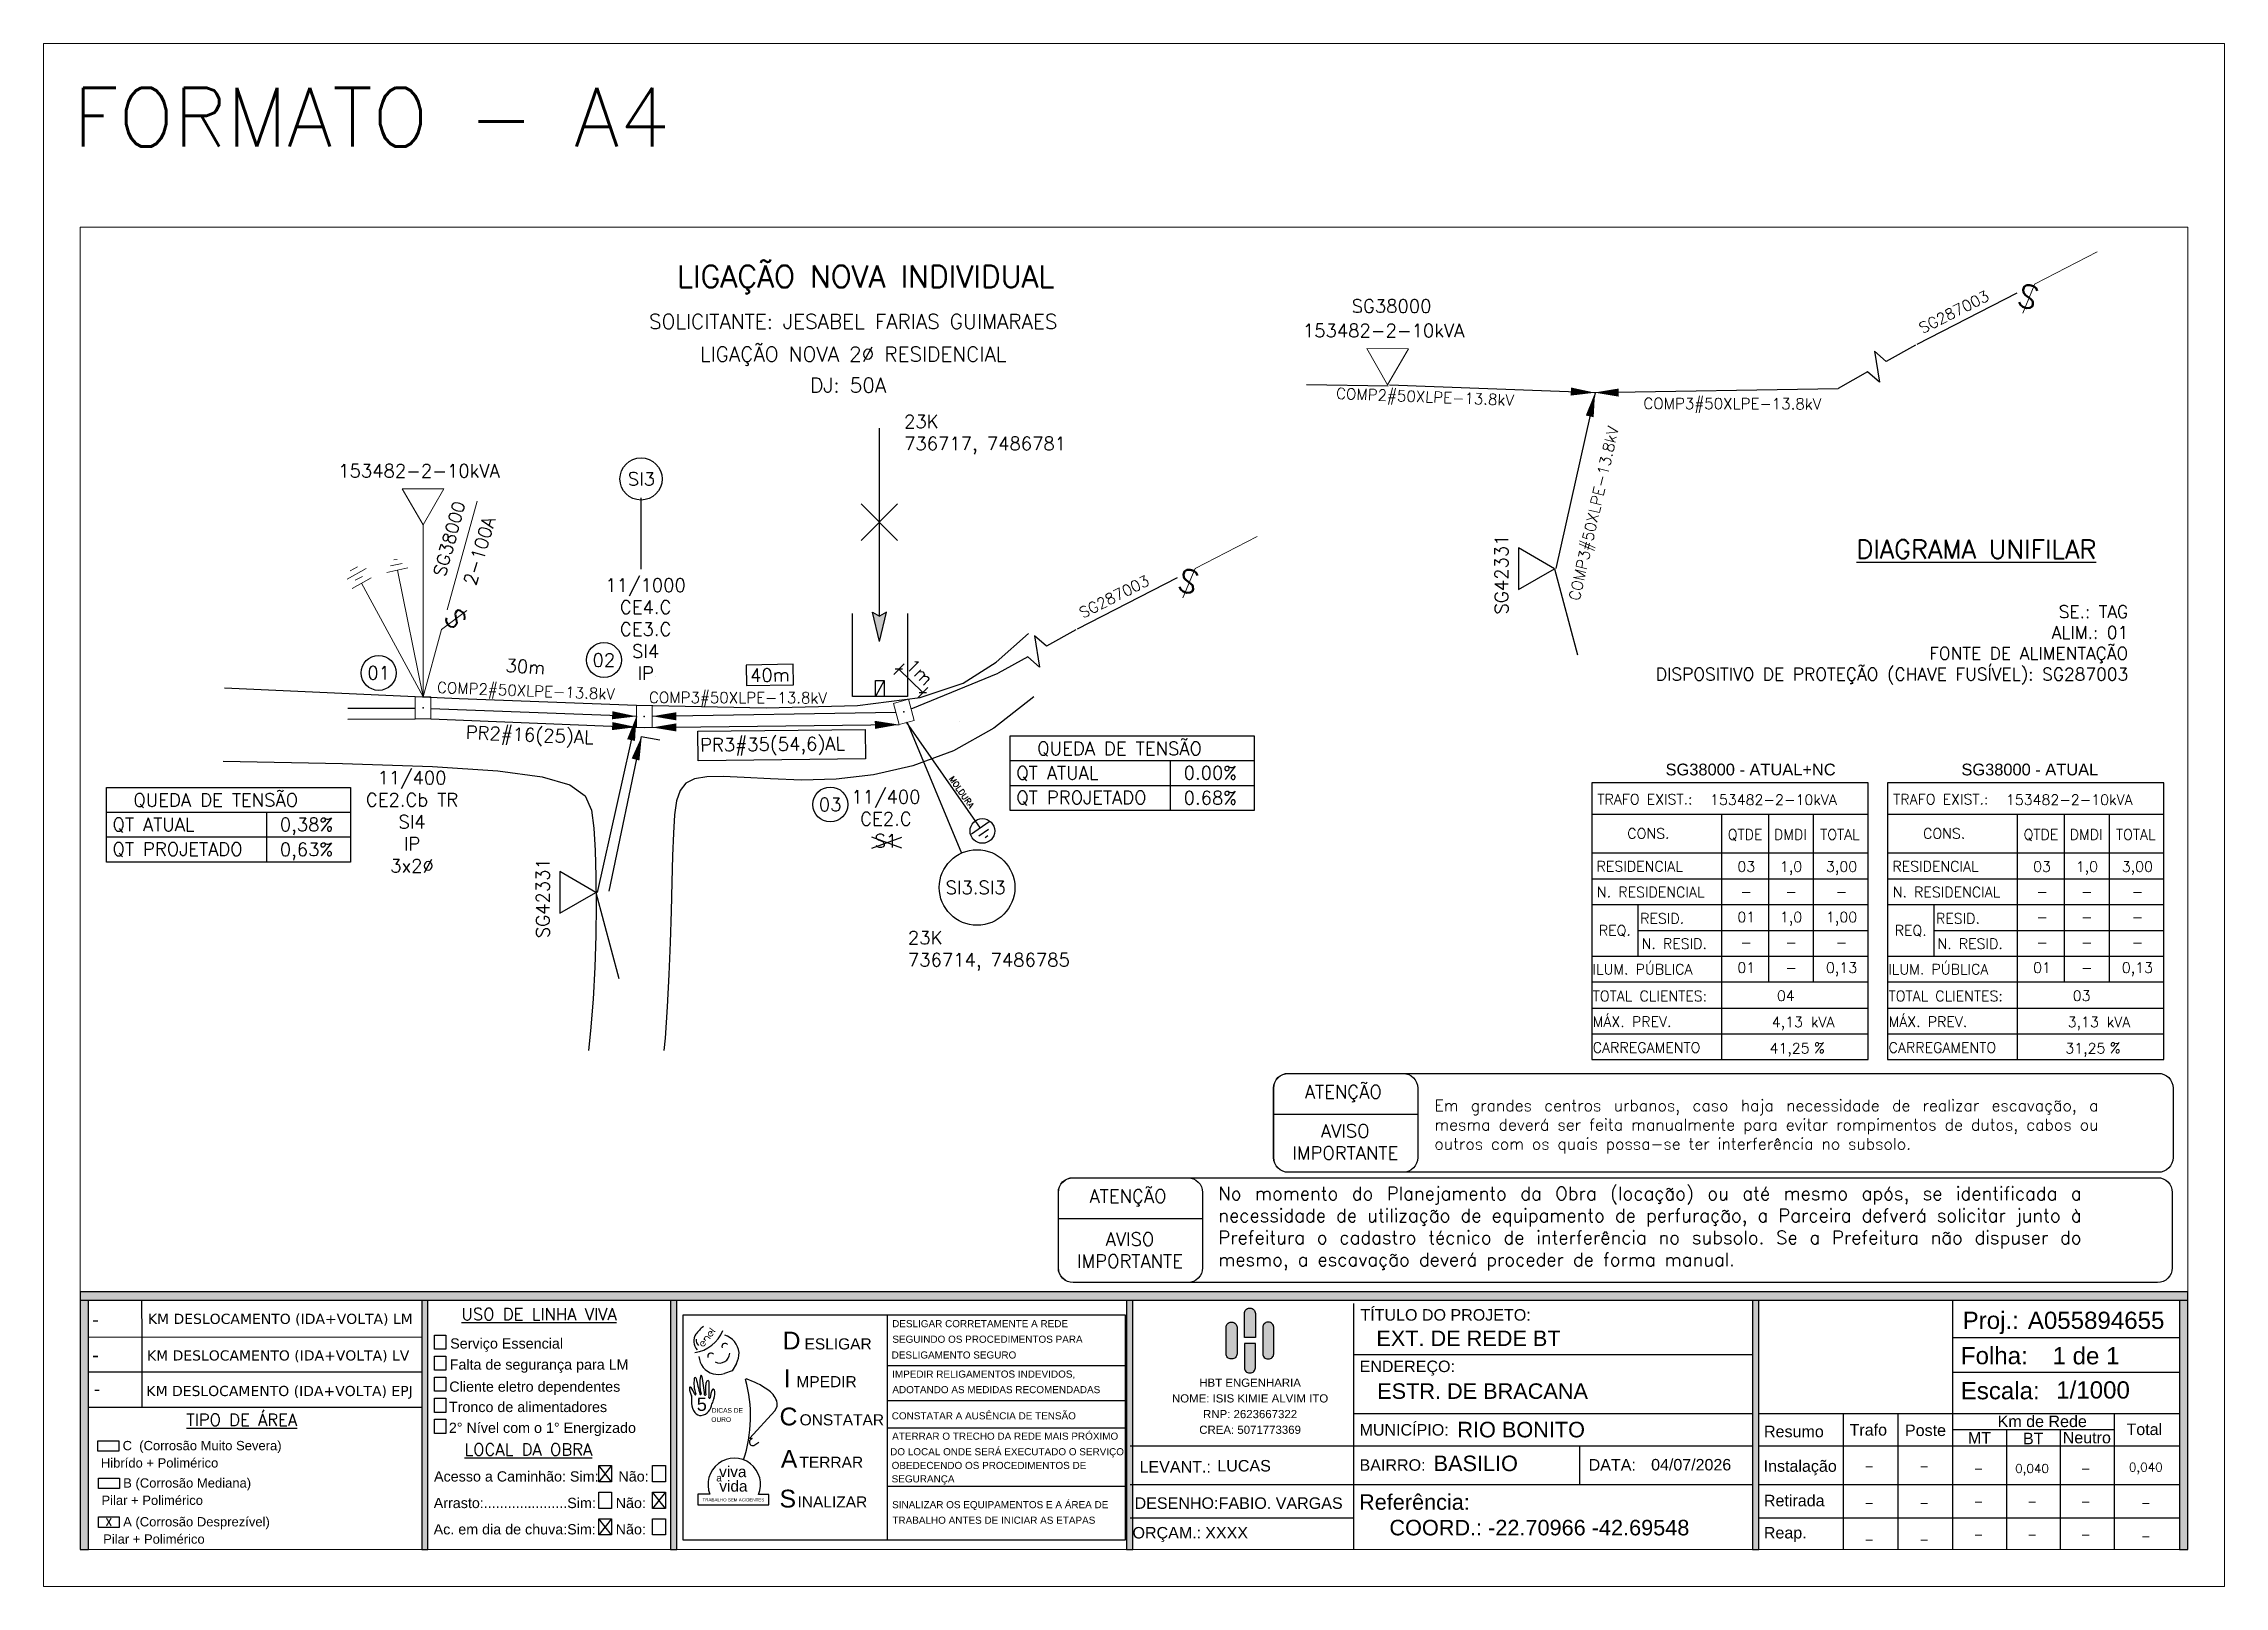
# Model space of a CAD drawing. Header units: millimetres. Extents: x 834033 to 836936, y 7531751 to 7534076.
# Drawn here: x 836638.6 to 836935.6, y 7533574.5 to 7533784.5 of the extents above; entities that cross this region are included whole.
import ezdxf
from ezdxf.enums import TextEntityAlignment as Align

# ---------------------------------------------------------------- set-up
doc = ezdxf.new("R2010")
doc.units = ezdxf.units.MM
for name, color, linetype in [('BT_PR3X150(70)AL', 2, 'Continuous'), ('CARIMBO', 90, 'Continuous'), ('DESENHO', 2, 'Continuous'), ('MARCAÇÕES', 1, 'Continuous'), ('MT_3x2CAA-13.8kV', 4, 'Continuous'), ('REDE-BT', 2, 'Continuous'), ('TXT80B', 7, 'Continuous'), ('ÁRVORE', 90, 'Continuous')]:
    doc.layers.add(name, color=color, linetype=linetype)
for name, color, linetype, lineweight in [('Nomeclatura_Existente', 2, 'Continuous', 13), ('POSTE', 3, 'Continuous', 13), ('REDE BT', 2, 'Continuous', 15), ('REDE MT', 4, 'Continuous', 25)]:
    doc.layers.add(name, color=color, linetype=linetype, lineweight=lineweight)
doc.styles.add('ARIAL', font='arial.ttf', dxfattribs={"height": 1.6})
doc.styles.add('CARIMBO', font='simplex.shx', dxfattribs={"height": 3})
doc.styles.add('Nome. Existente', font='romans.shx', dxfattribs={"height": 2})
doc.styles.add('Nome.Projetada', font='verdana.ttf', dxfattribs={"height": 2})
doc.styles.add('REGUA100', font='ROMANS', dxfattribs={"height": 2.5})
doc.styles.add('REGUA120', font='ROMANS.SHX', dxfattribs={"height": 3})
doc.styles.add('REGUA60', font='ROMANS.SHX', dxfattribs={"height": 1.8})
doc.styles.add('ROMANS', font='ROMANS.shx', dxfattribs={"height": 1.8})
doc.styles.get("Standard").update_dxf_attribs({"font": 'arial.ttf'})
doc.dimstyles.new('Copy of Standard', dxfattribs={"dimtxt": 1.5, "dimasz": 0.7, "dimexe": 1, "dimexo": 0.0625, "dimgap": 0.8, "dimtad": 1, "dimdec": 0, "dimzin": 0, "dimdsep": 46, "dimtxsty": 'REGUA60', "dimblk": 'OBLIQUE', "dimcen": 0.09, "dimclrt": 256, "dimadec": 0, "dimazin": 0, "dimtfac": 1, "dimtdec": 0, "dimtofl": 0, "dimtmove": 0, "dimatfit": 1, "dimldrblk": 'OBLIQUE', "dimfxl": 1, "dimfxlon": 1, "dimtolj": 1, "dimtzin": 0, "dimarcsym": 0})
doc.dimstyles.new('MEDIDA', dxfattribs={"dimtxt": 1.8, "dimasz": 2.5, "dimexe": 0.18, "dimexo": 0.0625, "dimgap": 0.5, "dimtad": 0, "dimdec": 0, "dimzin": 0, "dimdsep": 46, "dimtxsty": 'REGUA60', "dimcen": 0.09, "dimse1": 1, "dimse2": 1, "dimsd1": 1, "dimsd2": 1, "dimclrt": 2, "dimadec": 0, "dimazin": 0, "dimtfac": 1, "dimtdec": 0, "dimtofl": 0, "dimtmove": 0, "dimatfit": 3, "dimfxl": 1, "dimtolj": 1, "dimtzin": 0, "dimarcsym": 0})
doc.dimstyles.new('PROJETADO', dxfattribs={"dimtxt": 1.5, "dimasz": 2.5, "dimexe": 0.18, "dimexo": 0.0625, "dimgap": -0.5, "dimtad": 0, "dimdec": 0, "dimzin": 0, "dimdsep": 46, "dimtxsty": 'REGUA60', "dimcen": 0.09, "dimse1": 1, "dimse2": 1, "dimsd1": 1, "dimsd2": 1, "dimclrt": 2, "dimadec": 0, "dimazin": 0, "dimtfac": 1, "dimtdec": 0, "dimtofl": 0, "dimtmove": 0, "dimatfit": 3, "dimfxl": 1, "dimtolj": 1, "dimtzin": 0, "dimarcsym": 0})

msp = doc.modelspace()

# ---------------------------------------------------------------- texts
for s, height, style, p in [('FORMATO - A4', 8, 'ROMANS', (836642.591, 7533770.525, 0)), ('SG38000', 1.8, 'ROMANS', (836816.711, 7533747.913)), ('153482-2-10kVA', 1.8, 'ROMANS', (836810.065, 7533744.567, 0)), ('153482-2-10kVA', 1.8, 'ROMANS', (836678.691, 7533725.486, 0)), ('QUEDA DE TENSÃO', 1.8, 'ROMANS', (836773.878, 7533687.695)), ('QT ATUAL', 1.8, 'ROMANS', (836771.033, 7533684.362)), ('QUEDA DE TENSÃO', 1.8, 'ROMANS', (836650.783, 7533680.674)), ('QT PROJETADO', 1.8, 'ROMANS', (836771.033, 7533681.013)), ('QT ATUAL', 1.8, 'ROMANS', (836647.937, 7533677.341)), ('QT PROJETADO', 1.8, 'ROMANS', (836647.937, 7533673.992)), ('LEVANT.:', 1.5649, 'ARIAL', (836787.822, 7533590.021, 0)), ('LUCAS', 1.5649, 'ARIAL', (836798.415, 7533590.166, 0.001)), ('DESENHO:', 1.5649, 'ARIAL', (836787.149, 7533585.082, 0)), ('FABIO. VARGAS', 1.56492, 'ARIAL', (836798.597, 7533585.078, 0.001)), ('ORÇAM.:', 1.5649, 'ARIAL', (836786.863, 7533581.047, 0)), ('XXXX', 1.5649, 'ARIAL', (836796.767, 7533581.052, 0))]:
    msp.add_text(s, height=height, dxfattribs=dict(style=style)).set_placement(p)
at = {"style": 'REGUA60'}
for p in [(836899.084, 7533747.341), (836784.719, 7533708.587)]:
    msp.add_text('SG287003', height=1.5, rotation=26.82215, dxfattribs=at).set_placement(p, align=Align.CENTER)
for s, height, rotation, style, p in [('COMP2#50XLPE-13.8kV', 1.5, 357.78417, 'ROMANS', (836814.569, 7533736.18)), ('COMP3#50XLPE-13.8kV', 1.5, 359.84375, 'ROMANS', (836856.436, 7533734.804)), ('COMP3#50XLPE-13.8kV', 1.5, 77.2257, 'ROMANS', (836847.725, 7533708.602)), ('SG38000', 1.728, 74.50697, 'ROMANS', (836693.249, 7533711.866)), ('2-100A', 1.8, 73.45474, 'REGUA60', (836697.423, 7533710.641)), ('SG42331', 1.8, 90, 'ROMANS', (836838.008, 7533706.84, 0)), ('COMP2#50XLPE-13.8kV', 1.5, 357.78417, 'ROMANS', (836692.123, 7533696.164)), ('COMP3#50XLPE-13.8kV', 1.5, 359.84375, 'ROMANS', (836721.011, 7533694.788)), ('PR3#35(54,6)AL', 1.8, 0.6268, 'ROMANS', (836727.985, 7533688.159)), ('MOLDURA', 0.8, 305, 'ROMANS', (836761.832, 7533684.465)), ('SG42331', 1.8, 90, 'ROMANS', (836707.451, 7533662.775, 0))]:
    msp.add_text(s, height=height, rotation=rotation, dxfattribs=dict(style=style)).set_placement(p)
at = {"ltscale": 2, "style": 'Nome.Projetada'}
for s, height, p in [('-', 1.803, (836645.184, 7533609.965, 0)), ('KM DESLOCAMENTO (IDA+VOLTA) LM', 1.38486, (836652.768, 7533610.254, 0)), ('-', 1.803, (836645.184, 7533605.142, 0)), ('KM DESLOCAMENTO (IDA+VOLTA) LV', 1.38486, (836652.647, 7533605.273, 0)), ('-', 1.803, (836645.397, 7533600.548, 0)), ('KM DESLOCAMENTO (IDA+VOLTA) EPJ', 1.38486, (836652.565, 7533600.437, 0))]:
    msp.add_text(s, height=height, dxfattribs=at).set_placement(p)
for s, height, p in [('TÍTULO DO PROJETO:', 1.56492, (836817.903, 7533610.699, 0)), ('A055894655', 2.3474, (836908.801, 7533609.572, 0)), ('Serviço Essencial', 1.39434, (836693.939, 7533606.898, 0)), ('EXT. DE REDE BT', 2.11264, (836820.078, 7533607.243, 0)), ('Folha: ', 2.3474, (836899.678, 7533604.766, 0)), ('1 de 1', 2.3474, (836912.163, 7533604.75, 0)), ('Falta de segurança para LM', 1.39434, (836693.868, 7533604.031, 0)), ('ENDEREÇO:', 1.5649, (836817.787, 7533603.696, 0)), ('Cliente eletro dependentes', 1.39434, (836693.825, 7533601.021, 0)), ('ESTR. DE BRACANA', 2.11264, (836820.193, 7533600.052, 0)), ('Escala:', 2.3474, (836899.663, 7533599.994, 0)), ('1/1000', 2.3474, (836912.669, 7533600.096, 0)), ('Tronco de alimentadores', 1.39434, (836693.77, 7533598.255, 0)), ('2° Nível com o 1° Energizado', 1.39434, (836693.759, 7533595.415, 0)), ('MUNICÍPIO:', 1.5649, (836817.786, 7533595.059, 0)), ('RIO BONITO', 2.1126, (836831.107, 7533594.814, 0)), ('Resumo', 1.5649, (836872.871, 7533594.828, 0)), ('Trafo', 1.5649, (836884.522, 7533595.057, 0)), ('Poste', 1.5649, (836892.068, 7533594.996, 0)), ('MT', 1.5649, (836900.639, 7533593.974, 0)), ('Km de Rede', 1.5649, (836904.687, 7533596.211, 0)), ('BT', 1.5649, (836908.143, 7533593.878, 0)), ('Neutro', 1.5649, (836913.551, 7533593.999, 0)), ('Total', 1.5649, (836922.234, 7533595.127, 0)), ('C  (Corrosão Muito Severa)', 1.26759, (836649.329, 7533593.059, 0)), ('BASILIO', 2.1126, (836827.873, 7533590.217, 0)), ('Hibrído + Polimérico', 1.26759, (836646.368, 7533590.703, 0)), ('B (Corrosão Mediana)', 1.26759, (836649.408, 7533587.97, 0)), ('Acesso a Caminhão: Sim:     Não:', 1.39434, (836691.738, 7533588.8, 0)), ('BAIRRO:', 1.5649, (836817.784, 7533590.264, 0)), ('DATA:', 1.5649, (836848.988, 7533590.295, 0)), ('Instalação', 1.5649, (836872.814, 7533590.125, 0)), ('Pilar + Polimérico', 1.26759, (836646.448, 7533585.614, 0)), ('Arrasto:.....................Sim:     Não:', 1.39434, (836691.698, 7533585.185, 0)), ('Referência:', 2.11264, (836817.72, 7533584.95, 0)), ('Retirada', 1.5649, (836872.856, 7533585.429, 0)), ('A (Corrosão Desprezível)', 1.26759, (836649.401, 7533582.69, 0)), ('Pilar + Polimérico', 1.26759, (836646.678, 7533580.334, 0)), ('Ac. em dia de chuva:Sim:     Não:', 1.39434, (836691.688, 7533581.602, 0)), ('Reap.', 1.5649, (836872.848, 7533581.052, 0))]:
    msp.add_text(s, height=height).set_placement(p)
at = {"style": 'ARIAL'}
for s, p in [('HBT ENGENHARIA', (836802.878, 7533602.255, 0)), ('NOME: ISIS KIMIE ALVIM ITO', (836802.878, 7533600.119, 0)), ('RNP: 2623667322', (836802.878, 7533597.983, 0)), ('CREA: 5071773369', (836802.878, 7533595.847, 0))]:
    msp.add_text(s, height=1.11435, dxfattribs=at).set_placement(p, align=Align.MIDDLE_CENTER)
at = {"linetype": 'Continuous'}
msp.add_text('5', height=1.787, dxfattribs=at).set_placement((836727.513, 7533598.422, 0))
at = {"style": 'REGUA100'}
for s, height, p in [('-', 1.192, (836887.198, 7533590.293, 0)), ('-', 1.192, (836894.698, 7533590.293, 0)), ('-', 1.192, (836902.076, 7533589.971)), ('0,040', 1.1923, (836909.376, 7533589.971)), ('-', 1.192, (836916.676, 7533589.971)), ('0,040', 1.1923, (836924.868, 7533590.159)), ('-', 1.192, (836887.198, 7533585.293, 0)), ('-', 1.192, (836894.698, 7533585.293, 0)), ('-', 1.192, (836902.076, 7533585.471)), ('-', 1.192, (836909.376, 7533585.471)), ('-', 1.192, (836916.676, 7533585.471)), ('-', 1.192, (836924.868, 7533585.298)), ('-', 1.192, (836887.198, 7533580.293, 0)), ('-', 1.192, (836894.698, 7533580.293, 0)), ('-', 1.192, (836902.076, 7533580.971)), ('-', 1.192, (836909.376, 7533580.971)), ('-', 1.192, (836916.676, 7533580.971)), ('-', 1.192, (836924.868, 7533580.769))]:
    msp.add_text(s, height=height, dxfattribs=at).set_placement(p, align=Align.CENTER)
at = {"char_height": 1.8, "attachment_point": 1, "style": 'ROMANS'}
for s, width, insert in [('23K \\P736717, 7486781', 31.12792, (836755.751, 7533733.997)), ('SI3', 5.47037, (836718.131, 7533726.172)), ('\\pxqc;11/1000\\PCE4.C\\PCE3.C\\PSI4\\PIP', 11.93229, (836714.591, 7533711.726)), ('\\pxqc;11/400\\PCE2.Cb TR\\PSI4\\PIP\\P3x2%%C', 15.77641, (836680.852, 7533685.509)), ('\\pxqc;11/400\\PCE2.C\\PS1', 4.94675, (836750.809, 7533682.909)), ('SI3.SI3', 5.53706, (836761.411, 7533670.562)), ('23K \\P736714, 7486785', 31.12792, (836756.271, 7533663.727)), ('\\pxqc;AVISO IMPORTANTE', 10, (836810.838, 7533637.422)), ('\\pxqd;No momento do Planejamento da Obra (locação) ou até mesmo após, se identificada a necessidade de utilização de equipamento de perfuração, a Parceira defverá solicitar junto à Prefeitura o cadastro técnico de interferência no subsolo. Se a Prefeitura não dispuser do mesmo, a escavação deverá proceder de forma manual.', 127.37081, (836798.555, 7533628.911)), ('\\pxqc;AVISO IMPORTANTE', 10, (836781.518, 7533622.692))]:
    msp.add_mtext_dynamic_manual_height_columns(s, width=width, gutter_width=9, heights=[0], dxfattribs=dict(at, insert=insert))
at = {"insert": (836696.093, 7533691.701), "char_height": 1.8, "attachment_point": 1, "rotation": 357.67975, "style": 'ROMANS'}
msp.add_mtext_dynamic_manual_height_columns('PR2#16(25)AL', width=6.61998, gutter_width=9, heights=[0], dxfattribs=at)
at = {"style": 'ROMANS'}
for s, insert, char_height, width, attachment_point in [('0.00%', (836797.46, 7533686.162), 1.8, 9.25714, 2), ('0.68%', (836797.46, 7533682.774), 1.8, 9.25714, 2), ('0,38%', (836674.365, 7533679.141), 1.8, 9.25714, 2), ('0,63%', (836674.365, 7533675.753), 1.8, 9.25714, 2), ('\\pxqd;Em grandes centros urbanos, caso haja necessidade de realizar escavação, a mesma deverá ser feita manualmente para evitar rompimentos de dutos, cabos ou outros com os quais possa-se ter interferência no subsolo.', (836827.977, 7533640.765), 1.56492, 97.98412, 1)]:
    msp.add_mtext(s, dxfattribs=dict(at, insert=insert, char_height=char_height, width=width, attachment_point=attachment_point))
at = {"char_height": 1.8, "attachment_point": 1, "style": 'ROMANS'}
for insert in [(836810.331, 7533642.745), (836781.01, 7533628.54)]:
    msp.add_mtext('ATENÇÃO', dxfattribs=dict(at, insert=insert))
at = {"insert": (836899.923, 7533611.919, 0), "char_height": 2.3474, "width": 11.03397, "attachment_point": 1}
msp.add_mtext('Proj.:', dxfattribs=at)
at = {"insert": (836821.855, 7533583.585), "char_height": 2.11264, "attachment_point": 1}
msp.add_mtext_dynamic_manual_height_columns('COORD.: -22.70966 -42.69548', width=52.9942, gutter_width=9, heights=[0], dxfattribs=at)
at = {"lineweight": 40, "style": 'ROMANS'}
msp.add_attdef('X', text='', height=1.027, dxfattribs=at).set_placement((836647.451, 7533582.779, 0), align=Align.CENTER)
at = {"layer": 'CARIMBO', "linetype": 'ByBlock'}
for s, p in [('SG38000 - ATUAL+NC', (836859.463, 7533684.923)), ('SG38000 - ATUAL', (836899.752, 7533684.923))]:
    msp.add_text(s, height=1.6, dxfattribs=at).set_placement(p)
at = {"layer": 'CARIMBO', "linetype": 'Continuous', "style": 'ROMANS'}
for s, p in [('%%UUSO DE LINHA VIVA', (836695.49, 7533610.773, 0)), ('%%UTIPO DE ÁREA', (836658.015, 7533596.382, 0)), ('%%ULOCAL DA OBRA', (836695.88, 7533592.336, 0))]:
    msp.add_text(s, height=1.63714, dxfattribs=at).set_placement(p)
at = {"layer": 'CARIMBO', "style": 'ARIAL'}
for s, height, p in [('DESLIGAR CORRETAMENTE A REDE', 0.9677, (836754.129, 7533609.805, 0)), ('ESLIGAR', 1.512, (836742.193, 7533606.778, 0)), ('SEGUINDO OS PROCEDIMENTOS PARA', 0.9677, (836754.16, 7533607.686, 0)), ('DESLIGAMENTO SEGURO', 0.9677, (836754.064, 7533605.542, 0)), ('MPEDIR', 1.512, (836741.091, 7533601.642, 0)), ('ADOTANDO AS MEDIDAS RECOMENDADAS', 0.9677, (836754.16, 7533600.825, 0)), ('IMPEDIR RELIGAMENTOS INDEVIDOS,', 0.9677, (836754.129, 7533602.944, 0)), ('CONSTATAR A AUSÊNCIA DE TENSÃO', 0.9677, (836754.073, 7533597.261, 0)), ('ONSTATAR', 1.512, (836741.532, 7533596.444, 0)), ('ATERRAR O TRECHO DA REDE MAIS PRÓXIMO', 0.9677, (836754.129, 7533594.489, 0)), ('TERRAR', 1.512, (836741.499, 7533590.674, 0)), (' DO LOCAL ONDE SERÁ EXECUTADO O SERVIÇO', 0.9677, (836753.48, 7533592.374, 0)), ('SEGURANÇA', 0.9677, (836754.064, 7533588.68, 0)), ('OBEDECENDO OS PROCEDIMENTOS DE ', 0.9677, (836754.064, 7533590.51, 0)), ('INALIZAR', 1.512, (836741.239, 7533585.266, 0)), ('SINALIZAR OS EQUIPAMENTOS E A ÁREA DE', 0.9677, (836754.129, 7533585.168, 0)), ('TRABALHO ANTES DE INICIAR AS ETAPAS', 0.9677, (836754.16, 7533583.049, 0))]:
    msp.add_text(s, height=height, dxfattribs=at).set_placement(p)
at = {"layer": 'DESENHO', "color": 3, "style": 'REGUA120'}
for s, height, p in [('LIGAÇÃO NOVA INDIVIDUAL', 3, (836750.533, 7533751.349, 0)), ('%%UDIAGRAMA UNIFILAR', 2.55, (836901.787, 7533714.441))]:
    msp.add_text(s, height=height, dxfattribs=at).set_placement(p, align=Align.CENTER)
at = {"layer": 'MARCAÇÕES', "linetype": 'Continuous'}
for s, height, p in [('DICAS DE', 0.6435, (836729.561, 7533598.156, 0)), ('OURO', 0.6437, (836729.499, 7533596.911, 0)), ('a', 0.985, (836730.181, 7533588.811, 0)), ('viva', 1.498, (836730.568, 7533589.399, 0)), ('TRABALHO SEM ACIDENTES', 0.43572, (836728.301, 7533586.093, 0)), ('vida', 1.498, (836730.592, 7533587.429, 0))]:
    msp.add_text(s, height=height, dxfattribs=at).set_placement(p)
at = {"layer": 'Nomeclatura_Existente', "lineweight": -3, "style": 'Nome. Existente'}
for s, p in [('SOLICITANTE: JESABEL FARIAS GUIMARAES', (836748.821, 7533746.706, 0)), ('LIGAÇÃO NOVA 2%%C RESIDENCIAL', (836748.821, 7533742.236, 0))]:
    msp.add_text(s, height=2, dxfattribs=at).set_placement(p, align=Align.MIDDLE)
at = {"layer": 'Nomeclatura_Existente', "color": 2, "lineweight": -3, "style": 'Nome. Existente'}
msp.add_text('DJ: 50A ', height=2, dxfattribs=at).set_placement((836748.821, 7533738.024, 0), align=Align.MIDDLE)
at = {"layer": 'REDE BT', "style": 'REGUA60'}
msp.add_text('S', height=2.569, rotation=303.28806, dxfattribs=at).set_placement((836693.603, 7533705.541), align=Align.CENTER)
at = {"layer": 'REDE BT', "style": 'ROMANS'}
for s, height, p in [('TRAFO EXIST.:', 1.41312, (836850.176, 7533680.965)), ('153482-2-10kVA', 1.41312, (836865.524, 7533680.901)), ('TRAFO EXIST.:', 1.41312, (836890.465, 7533680.965)), ('153482-2-10kVA', 1.41312, (836905.814, 7533680.901)), ('CONS.', 1.4131, (836854.243, 7533676.315)), ('QTDE', 1.4131, (836867.93, 7533676.169)), ('DMDI', 1.4131, (836874.215, 7533676.169)), ('TOTAL', 1.4131, (836880.515, 7533676.169)), ('CONS.', 1.4131, (836894.532, 7533676.315)), ('QTDE', 1.4131, (836908.219, 7533676.169)), ('DMDI', 1.4131, (836914.505, 7533676.169)), ('TOTAL', 1.4131, (836920.805, 7533676.169)), ('RESIDENCIAL', 1.41312, (836850.063, 7533671.84)), ('RESIDENCIAL', 1.41312, (836890.353, 7533671.84)), ('N. RESIDENCIAL', 1.41312, (836850.109, 7533668.328)), ('N. RESIDENCIAL', 1.41312, (836890.399, 7533668.328)), ('REQ.', 1.4131, (836850.379, 7533663.111)), ('RESID.', 1.4131, (836855.997, 7533664.742)), ('REQ.', 1.4131, (836890.668, 7533663.111)), ('RESID.', 1.4131, (836896.286, 7533664.742)), ('N. RESID.', 1.4131, (836856.202, 7533661.305)), ('N. RESID.', 1.4131, (836896.492, 7533661.305)), ('ILUM. PÚBLICA', 1.41312, (836849.509, 7533657.831)), ('ILUM. PÚBLICA', 1.41312, (836889.799, 7533657.831)), ('TOTAL CLIENTES:', 1.41312, (836849.547, 7533654.188)), ('04', 1.4131, (836874.629, 7533654.221)), ('TOTAL CLIENTES:', 1.41312, (836889.837, 7533654.188)), ('03', 1.4131, (836914.919, 7533654.221)), ('MÁX. PREV.', 1.4131, (836849.547, 7533650.676)), ('kVA', 1.4131, (836879.257, 7533650.639)), ('MÁX. PREV.', 1.4131, (836889.837, 7533650.676)), ('kVA', 1.4131, (836919.547, 7533650.639)), ('CARREGAMENTO', 1.41312, (836849.547, 7533647.165)), ('%', 1.413, (836879.688, 7533647.127)), ('CARREGAMENTO', 1.41312, (836889.837, 7533647.165)), ('%', 1.413, (836919.978, 7533647.127))]:
    msp.add_text(s, height=height, dxfattribs=at).set_placement(p)
for s, height, p in [('03', 1.4131, (836870.454, 7533671.804)), ('1,0', 1.4131, (836876.556, 7533671.804)), ('3,00', 1.4131, (836883.431, 7533671.804)), ('03', 1.4131, (836910.743, 7533671.804)), ('1,0', 1.4131, (836916.846, 7533671.804)), ('3,00', 1.4131, (836923.721, 7533671.804)), ('-', 1.413, (836870.454, 7533668.364)), ('-', 1.413, (836876.556, 7533668.364)), ('-', 1.413, (836883.431, 7533668.364)), ('-', 1.413, (836910.743, 7533668.364)), ('-', 1.413, (836916.846, 7533668.364)), ('-', 1.413, (836923.721, 7533668.364)), ('01', 1.4131, (836870.454, 7533664.924)), ('1,0', 1.4131, (836876.556, 7533664.924)), ('1,00', 1.4131, (836883.431, 7533664.924)), ('-', 1.413, (836910.743, 7533664.924)), ('-', 1.413, (836916.846, 7533664.924)), ('-', 1.413, (836923.721, 7533664.924)), ('-', 1.413, (836870.454, 7533661.484)), ('-', 1.413, (836876.556, 7533661.484)), ('-', 1.413, (836883.431, 7533661.484)), ('-', 1.413, (836910.743, 7533661.484)), ('-', 1.413, (836916.846, 7533661.484)), ('-', 1.413, (836923.721, 7533661.484)), ('01', 1.4131, (836870.454, 7533658.044)), ('-', 1.413, (836876.556, 7533658.044)), ('0,13', 1.4131, (836883.431, 7533658.044)), ('01', 1.4131, (836910.743, 7533658.044)), ('-', 1.413, (836916.846, 7533658.044)), ('0,13', 1.4131, (836923.721, 7533658.044))]:
    msp.add_text(s, height=height, dxfattribs=at).set_placement(p, align=Align.CENTER)
for s, p in [('4,13', (836878.175, 7533650.651, 0)), ('3,13', (836918.465, 7533650.651, 0)), ('41,25', (836879.078, 7533647.075, 0)), ('31,25', (836919.367, 7533647.075, 0))]:
    msp.add_text(s, height=1.4131, dxfattribs=at).set_placement(p, align=Align.RIGHT)
at = {"layer": 'REDE MT', "style": 'ARIAL'}
for s, p in [('D', (836739.213, 7533606.778, 0)), ('I', (836739.37, 7533601.642, 0)), ('C', (836738.793, 7533596.444, 0)), ('A', (836738.968, 7533590.674, 0)), ('S', (836738.793, 7533585.266, 0))]:
    msp.add_text(s, height=2.419, dxfattribs=at).set_placement(p)
at = {"layer": 'TXT80B', "color": 7, "insert": (836870.23, 7533702.67), "char_height": 1.7, "width": 104.48137, "attachment_point": 5, "style": 'ROMANS'}
msp.add_mtext('\\pxqr,tc15;SE.: TAG\\PALIM.: 01\\PFONTE DE ALIMENTAÇÃO\\PDISPOSITIVO DE PROTEÇÃO (CHAVE FUSÍVEL): SG287003', dxfattribs=at)

# ---------------------------------------------------------------- blocks, each defined once
blk = doc.blocks.new('data')
blk.add_attdef('DATA', text='', height=1.56).set_placement((0, 0), align=Align.MIDDLE_CENTER)
blk = doc.blocks.new('*U723')
blk.add_point((0, 0))
at = {"layer": 'POSTE'}
blk.add_lwpolyline([(-1.07, 1.5), (1.07, 1.5), (1.07, -1.5), (-1.07, -1.5)], close=True, dxfattribs=at)
at = {"style": 'ROMANS'}
for tag, flags, p in [('COORD', 13, (-12.58, 2.43)), ('MONO', 5, (10.81, 2.67)), ('POSTE', 5, (-12.58, -0.48)), ('BIF', 5, (10.81, -0.24)), ('MT1', 5, (-12.58, -3.4)), ('TRIF', 5, (10.81, -3.16)), ('MT2', 5, (-12.58, -6.31)), ('MT3', 5, (-12.58, -9.23)), ('BT1', 5, (-12.58, -12.14)), ('BT2', 5, (-12.58, -15.05))]:
    blk.add_attdef(tag, text='', height=1.8, dxfattribs=dict(at, flags=flags)).set_placement(p, align=Align.MIDDLE_CENTER)
blk = doc.blocks.new('*D682')
at = {"layer": 'Defpoints', "color": 0, "transparency": 16777216}
for p in [(836690.68, 7533700.63), (836690.4, 7533696.43), (836720.37, 7533694.45)]:
    blk.add_point(p, dxfattribs=at)
at = {"color": 2, "transparency": 16777216, "insert": (836704.19, 7533699.74), "char_height": 1.8, "attachment_point": 5, "rotation": 356.2259, "style": 'REGUA60'}
blk.add_mtext('\\A1;30m', dxfattribs=at)
blk = doc.blocks.new('*U721')
blk.add_point((0, 0))
at = {"layer": 'POSTE'}
blk.add_lwpolyline([(-1.07, 1.5), (1.07, 1.5), (1.07, -1.5), (-1.07, -1.5)], close=True, dxfattribs=at)
at = {"style": 'ROMANS'}
for tag, flags, p in [('COORD', 13, (-12.58, 2.43)), ('MONO', 5, (10.81, 2.67)), ('POSTE', 5, (-12.58, -0.48)), ('BIF', 5, (10.81, -0.24)), ('MT1', 5, (-12.58, -3.4)), ('TRIF', 5, (10.81, -3.16)), ('MT2', 5, (-12.58, -6.31)), ('MT3', 5, (-12.58, -9.23)), ('BT1', 5, (-12.58, -12.14)), ('BT2', 5, (-12.58, -15.05))]:
    blk.add_attdef(tag, text='', height=1.8, dxfattribs=dict(at, flags=flags)).set_placement(p, align=Align.MIDDLE_CENTER)
blk = doc.blocks.new('*U722')
blk.add_point((0, 0))
at = {"layer": 'POSTE'}
blk.add_lwpolyline([(-1.42, 1.17), (0.64, 1.73), (1.42, -1.17), (-0.64, -1.73)], close=True, dxfattribs=at)
at = {"style": 'ROMANS'}
for tag, flags, p in [('COORD', 13, (-12.58, 2.43)), ('MONO', 5, (10.81, 2.67)), ('POSTE', 5, (-12.58, -0.48)), ('BIF', 5, (10.81, -0.24)), ('MT1', 5, (-12.58, -3.4)), ('TRIF', 5, (10.81, -3.16)), ('MT2', 5, (-12.58, -6.31)), ('MT3', 5, (-12.58, -9.23)), ('BT1', 5, (-12.58, -12.14)), ('BT2', 5, (-12.58, -15.05))]:
    blk.add_attdef(tag, text='', height=1.8, dxfattribs=dict(at, flags=flags)).set_placement(p, align=Align.MIDDLE_CENTER)
blk = doc.blocks.new('bloco35')
for p, q in [((3653.42, 1778.71), (3653.42, 1790.01)), ((3660.88, 1790.01), (3660.88, 1778.71)), ((3660.88, 1778.71), (3653.42, 1778.71))]:
    blk.add_line(p, q)
blk = doc.blocks.new('SETA SOLICITANTE')
h = blk.add_hatch(color=6)
h.paths.add_polyline_path([(-0.96, 3.99), (0, 0), (-0.01, 3.44)])
h.paths.add_polyline_path([(0.94, 3.99), (-0.01, 3.44), (0, 0)])
blk.add_hatch(color=6).paths.add_polyline_path([(0, 0), (0.94, 3.99), (-0.01, 3.44)])
at = {"color": 6, "flags": 128}
for points in [[(-0.01, 3.44), (-0.01, 29.04)], [(-2.49, 18.72), (2.47, 13.76)], [(-2.49, 13.76), (2.47, 18.72)], [(0, 0), (-0.96, 3.99), (-0.01, 3.44)], [(0, 0), (0.94, 3.99), (-0.01, 3.44)]]:
    blk.add_lwpolyline(points, dxfattribs=at)
blk = doc.blocks.new('BLOCO31')
blk.add_line((3611.56, 1826.27), (3613.78, 1825.09))
blk.add_lwpolyline([(3611.56, 1826.27), (3613.78, 1826.27), (3613.78, 1825.09), (3611.56, 1825.09)], close=True)
blk = doc.blocks.new('*U683')
at = {"color": 0, "linetype": 'ByBlock', "lineweight": -3}
blk.add_blockref('SETA SOLICITANTE', (-0.07, 7.51), dxfattribs=at)
blk.add_blockref('bloco35', (-3657.15, -1778.71))
at = {"rotation": 270}
blk.add_blockref('BLOCO31', (-1825.68, 3613.78), dxfattribs=at)
blk = doc.blocks.new('_Oblique')
at = {"color": 0, "linetype": 'ByBlock', "lineweight": -2}
blk.add_line((-0.5, -0.5), (0.5, 0.5), dxfattribs=at)
blk = doc.blocks.new('*D684')
at = {"color": 0, "lineweight": -2, "transparency": 16777216}
for p, q in [((836754.35, 7533698.67), (836755.76, 7533700.1)), ((836755.05, 7533699.38), (836758.31, 7533696.19)), ((836757.61, 7533695.48), (836759.01, 7533696.9))]:
    blk.add_line(p, q, dxfattribs=at)
at = {"layer": 'Defpoints', "color": 0, "transparency": 16777216}
for p in [(836752.47, 7533696.75), (836758.31, 7533696.19), (836755.72, 7533693.56)]:
    blk.add_point(p, dxfattribs=at)
at = {"color": 0, "lineweight": -2, "transparency": 16777216, "xscale": 0.7, "yscale": 0.7, "zscale": 0.7}
for p, rotation in [((836755.05, 7533699.38), 135.5312577795859), ((836758.31, 7533696.19), 315.5312577795859)]:
    blk.add_blockref('_Oblique', p, dxfattribs=dict(at, rotation=rotation))
at = {"transparency": 16777216, "insert": (836757.87, 7533699), "char_height": 1.8, "attachment_point": 5, "rotation": 315.5313, "style": 'REGUA60'}
blk.add_mtext('\\A1;1m', dxfattribs=at)
blk = doc.blocks.new('*D685')
at = {"color": 0, "lineweight": -2, "transparency": 16777216}
for p, q in [((836740.66, 7533700.05), (836734.26, 7533699.94)), ((836734.26, 7533699.94), (836734.31, 7533697.14)), ((836740.71, 7533697.25), (836740.66, 7533700.05)), ((836734.31, 7533697.14), (836740.71, 7533697.25))]:
    blk.add_line(p, q, dxfattribs=at)
at = {"layer": 'Defpoints', "color": 0, "transparency": 16777216}
for p in [(836755.63, 7533698.9), (836720.37, 7533694.45), (836755.69, 7533695.06)]:
    blk.add_point(p, dxfattribs=at)
at = {"color": 2, "transparency": 16777216, "insert": (836737.48, 7533698.59), "char_height": 1.8, "attachment_point": 5, "rotation": 0.9805, "style": 'REGUA60'}
blk.add_mtext('\\A1;40m', dxfattribs=at)
blk = doc.blocks.new('SETA BT')
blk.add_solid([(5.2, 0.86), (5.2, -0.87), (0, 0)])
blk = doc.blocks.new('seta')
blk.add_line((-8.29, -0.3), (-8.29, -0.3))
at = {"layer": 'REDE-BT', "xscale": 0.635, "yscale": 0.635, "zscale": 0.635}
blk.add_blockref('SETA BT', (0, 0), dxfattribs=at)
blk = doc.blocks.new('*U686')
at = {"layer": 'REDE MT', "xscale": 0.635, "yscale": 0.635, "zscale": 0.635}
blk.add_blockref('SETA BT', (0, 0), dxfattribs=at)
blk = doc.blocks.new('*U687')
blk.add_line((-8.29, -0.3), (-8.29, -0.3))
at = {"layer": 'REDE-BT', "xscale": 0.635, "yscale": 0.635, "zscale": 0.635}
blk.add_blockref('SETA BT', (0, 0), dxfattribs=at)
blk = doc.blocks.new('bloco8')
for p, q in [((3222.01, 1794.92), (3219.44, 1793.48)), ((3220.84, 1795.14), (3219.84, 1794.61)), ((3227.72, 1795), (3224.84, 1794.37)), ((3226.94, 1795.6), (3225.36, 1795.3)), ((3226.26, 1796.14), (3225.79, 1796.09)), ((3229.77, 1777.46), (3226.28, 1794.68)), ((3222.69, 1793.64), (3220.12, 1792.2)), ((3221.52, 1793.85), (3220.52, 1793.33)), ((3229.77, 1777.46), (3221.41, 1792.92))]:
    blk.add_line(p, q)
blk = doc.blocks.new('CHAVE')
blk.add_line((0, 0), (-2.8, 3.31))
at = {"style": 'CARIMBO'}
blk.add_text('S', height=3.12, rotation=45.3947, dxfattribs=at).set_placement((-0.95, -0.44))
blk = doc.blocks.new('I$C7A5C9564')
blk.add_line((0, 0), (9.49, 0.02))
at = {"lineweight": -3}
blk.add_line((12.26, 0.02), (27.57, 0.02), dxfattribs=at)
blk = doc.blocks.new('CCC')
at = {"lineweight": -3, "rotation": 270}
blk.add_blockref('CHAVE', (231681.49, 163000.81), dxfattribs=at)
at = {"lineweight": -3}
blk.add_blockref('I$C7A5C9564', (231671.99, 163000.8), dxfattribs=at)
blk = doc.blocks.new('BR')
at = {"linetype": 'Continuous'}
blk.add_lwpolyline([(0.0121, 0.00002), (0.00752, 0.00001), (0.00678, 0.00203), (0.00532, -0.00201), (0.00458, 0.00001), (0, 0)], dxfattribs=at)
blk = doc.blocks.new('PONTO')
at = {"layer": 'ÁRVORE'}
blk.add_circle((0, 0), 2.38, dxfattribs=at)
at = {"layer": 'ÁRVORE', "style": 'ROMANS', "flags": 4}
blk.add_attdef('XX', text='', height=1.8, dxfattribs=at).set_placement((0, 0), align=Align.MIDDLE_CENTER)
blk = doc.blocks.new('xx')
at = {"layer": 'MARCAÇÕES'}
for p, q in [((0.539, 0.712), (-0.539, -0.712)), ((-0.539, 0.712), (0.539, -0.712))]:
    blk.add_line(p, q, dxfattribs=at)
blk = doc.blocks.new('ATERR PROJ')
at = {"lineweight": -3}
for p, q in [((-0.8, 18.35), (0.8, 18.35)), ((-0.23, 19.02), (0.23, 19.02)), ((-1.47, 17.57), (1.47, 17.57)), ((0, 17.57), (0, 0))]:
    blk.add_line(p, q, dxfattribs=at)
blk.add_circle((0, 18.05), 1.68)

# ---------------------------------------------------------------- dimensions: what is measured, and where the dimension line sits
dim = msp.add_linear_dim(base=(836690.679, 7533700.627), p1=(836720.369, 7533694.453), p2=(836690.403, 7533696.43), angle=176.22591, dimstyle='MEDIDA', override={"dimpost": '<>m'})
dim.commit()
dim.dimension.update_dxf_attribs({"geometry": '*D682', "text_midpoint": (836704.19, 7533699.736), "dimtype": 161})
for base, p1, p2, angle, text, dimstyle, picture, middle in [((836755.629, 7533698.902), (836720.369, 7533694.453), (836755.695, 7533695.057), 0.98054, '40m', 'PROJETADO', '*D685', (836737.484, 7533698.591)), ((836758.306, 7533696.191), (836752.469, 7533696.749), (836755.721, 7533693.558), 315.53126, '1m', 'Copy of Standard', '*D684', (836756.68, 7533697.787))]:
    dim = msp.add_linear_dim(base=base, p1=p1, p2=p2, angle=angle, text=text, dimstyle=dimstyle, override={"dimpost": '<>m'})
    dim.commit()
    dim.dimension.update_dxf_attribs({"geometry": picture, "text_midpoint": middle, "dimtype": 161})

# ---------------------------------------------------------------- hatches: boundary and pattern name
h = msp.add_hatch(color=256)
h.dxf.hatch_style = 1
h.paths.add_polyline_path([(836930.568, 7533613.505), (836929.436, 7533613.505), (836929.436, 7533579.53), (836930.568, 7533579.53)])
h.paths.add_polyline_path([(836872.148, 7533613.505), (836871.298, 7533613.505), (836871.298, 7533579.53), (836872.148, 7533579.53)])
h.paths.add_polyline_path([(836786.891, 7533613.505), (836786.041, 7533613.505), (836786.041, 7533579.53), (836786.891, 7533579.53)])
h.paths.add_polyline_path([(836724.813, 7533613.505), (836723.964, 7533613.505), (836723.964, 7533579.53), (836724.813, 7533579.53)])
h.paths.add_polyline_path([(836690.907, 7533613.505), (836690.057, 7533613.505), (836690.057, 7533579.53), (836690.907, 7533579.53)])
h.paths.add_polyline_path([(836644.701, 7533613.505), (836643.568, 7533613.505), (836643.568, 7533579.53), (836644.701, 7533579.53)])
h.paths.add_polyline_path([(836930.568, 7533614.638), (836643.568, 7533614.638), (836643.568, 7533613.505), (836644.701, 7533613.505), (836930.568, 7533613.505)])
at = {"true_color": 0xad002b}
h = msp.add_hatch(color=244, dxfattribs=at)
h.dxf.hatch_style = 1
h.paths.add_polyline_path([(836801.098, 7533609.792, 0.4142136), (836800.398, 7533610.492), (836800.298, 7533610.492, 0.4142136), (836799.598, 7533609.792), (836799.598, 7533606.192, 0.4142136), (836800.298, 7533605.492), (836800.398, 7533605.492, 0.4142136), (836801.098, 7533606.192)])
h = msp.add_hatch(color=244, dxfattribs=at)
h.dxf.hatch_style = 1
h.paths.add_polyline_path([(836803.598, 7533611.692, 0.4142136), (836802.898, 7533612.392), (836802.798, 7533612.392, 0.4142136), (836802.098, 7533611.692), (836802.098, 7533608.392), (836803.598, 7533608.392)])
h.paths.add_polyline_path([(836803.598, 7533607.592), (836802.098, 7533607.592), (836802.098, 7533604.292, 0.4142136), (836802.798, 7533603.592), (836802.898, 7533603.592, 0.4142136), (836803.598, 7533604.292)])
h = msp.add_hatch(color=30)
h.dxf.hatch_style = 1
h.paths.add_polyline_path([(836804.598, 7533606.192, 0.4142136), (836805.298, 7533605.492), (836805.398, 7533605.492, 0.4142136), (836806.098, 7533606.192), (836806.098, 7533609.792, 0.4142136), (836805.398, 7533610.492), (836805.298, 7533610.492, 0.4142136), (836804.598, 7533609.792)])
at = {"ltscale": 0.15}
h = msp.add_hatch(color=1, dxfattribs=at)
h.dxf.hatch_style = 1
h.paths.add_polyline_path([(836728.75, 7533607.613), (836728.643, 7533607.598, -3.7448035), (836728.482, 7533607.818), (836728.55, 7533607.906, 4.0665835)])
h = msp.add_hatch(color=8, dxfattribs=at)
h.dxf.hatch_style = 1
h.paths.add_polyline_path([(836728.561, 7533607.9, 0.0081441), (836728.55, 7533607.906), (836728.309, 7533607.596), (836728.403, 7533607.523), (836728.646, 7533607.834)])
h.paths.add_polyline_path([(836728.468, 7533608.282), (836728.394, 7533608.186), (836728.722, 7533607.93), (836728.797, 7533608.025)])
h.paths.add_polyline_path([(836729.599, 7533609.25), (836729.357, 7533608.939), (836729.451, 7533608.865), (836729.694, 7533609.176)])
h.paths.add_polyline_path([(836729.302, 7533609.77), (836729.233, 7533609.681), (836729.547, 7533609.436), (836729.617, 7533609.525)])
h = msp.add_hatch(color=6, dxfattribs=at)
h.dxf.hatch_style = 1
h.paths.add_polyline_path([(836728.525, 7533608.237), (836728.698, 7533608.102, -0.9051269), (836728.979, 7533608.474), (836729.046, 7533608.56, 0.6571124)])
h = msp.add_hatch(color=8, dxfattribs=at)
h.dxf.hatch_style = 1
h.paths.add_polyline_path([(836729.082, 7533608.535), (836729.009, 7533608.441), (836729.333, 7533608.188), (836729.406, 7533608.282)])
at = {"ltscale": 0.15, "true_color": 0x105689}
h = msp.add_hatch(color=146, dxfattribs=at)
h.dxf.hatch_style = 1
h.paths.add_polyline_path([(836729.401, 7533608.529), (836729.412, 7533608.638, -1.2195299), (836729.53, 7533609.161), (836729.598, 7533609.249, 1.2499569)])
at = {"ltscale": 0.15, "true_color": 0xadddf7}
h = msp.add_hatch(color=141, dxfattribs=at)
h.dxf.hatch_style = 1
h.paths.add_polyline_path([(836729.798, 7533608.956), (836729.691, 7533608.941, -0.453623), (836729.412, 7533608.638), (836729.401, 7533608.529, 0.4630284)])
at = {"ltscale": 0.15}
h = msp.add_hatch(color=3, dxfattribs=at)
h.dxf.hatch_style = 1
h.paths.add_polyline_path([(836729.618, 7533609.526), (836729.547, 7533609.436), (836729.863, 7533609.19, 0.1656475), (836729.931, 7533609.166), (836730.066, 7533609.165), (836730.067, 7533609.278), (836729.972, 7533609.279, -0.1656475), (836729.905, 7533609.302)])

# ---------------------------------------------------------------- linework, layer by layer
for p, q in [((836719.931, 7533713.011), (836719.931, 7533722.711)), ((836756.184, 7533692.103), (836763.588, 7533674.321)), ((836806.087, 7533638.799), (836825.715, 7533638.799)), ((836776.766, 7533624.594), (836796.394, 7533624.594)), ((836816.963, 7533613.015, 0), (836816.963, 7533579.53, 0)), ((836898.521, 7533613.505, 0), (836898.521, 7533579.53, 0)), ((836898.521, 7533608.384, 0), (836929.436, 7533608.384, 0)), ((836930.568, 7533608.384, 0), (836930.602, 7533608.384, 0)), ((836816.963, 7533606.071, 0), (836871.298, 7533606.071, 0)), ((836690.057, 7533603.679, 0.001), (836644.701, 7533603.679, 0)), ((836651.924, 7533603.679, 0.001), (836651.924, 7533598.91, 0)), ((836734.169, 7533602.693, 0), (836734.24, 7533602.759, 0)), ((836898.521, 7533603.678, 0), (836929.436, 7533603.678, 0)), ((836930.568, 7533603.678, 0), (836930.602, 7533603.678, 0)), ((836644.701, 7533598.91, 0), (836690.057, 7533598.91, 0.001)), ((836726.797, 7533600.403, 0), (836726.797, 7533599.407, 0)), ((836729.441, 7533600.776, 0), (836729.338, 7533600.187, 0)), ((836871.298, 7533597.993, 0), (836816.963, 7533597.993, 0)), ((836929.436, 7533597.993, 0), (836872.148, 7533597.993, 0)), ((836883.646, 7533597.993, 0), (836883.646, 7533579.53, 0)), ((836891.084, 7533597.993, 0), (836891.084, 7533579.53, 0)), ((836898.521, 7533595.893, 0), (836920.536, 7533595.893, 0)), ((836905.895, 7533595.893, 0), (836905.895, 7533579.53, 0)), ((836913.216, 7533595.893, 0), (836913.216, 7533579.53, 0)), ((836920.536, 7533597.993, 0), (836920.536, 7533579.53, 0)), ((836735.421, 7533593.779, 0), (836735.959, 7533594.174, 0)), ((836871.298, 7533593.614, 0), (836786.527, 7533593.614, 0)), ((836847.757, 7533593.614, 0), (836847.757, 7533588.342, 0)), ((836929.436, 7533593.614, 0), (836872.148, 7533593.614, 0)), ((836871.298, 7533588.342, 0), (836786.543, 7533588.342, 0)), ((836929.436, 7533588.342, 0), (836872.148, 7533588.342, 0)), ((836816.963, 7533583.812, 0.001), (836786.565, 7533583.812, 0.001)), ((836929.436, 7533583.812, 0.001), (836872.148, 7533583.812, 0.001)), ((836930.606, 7533583.812, 0.001), (836930.568, 7533583.812, 0.001))]:
    msp.add_line(p, q)
at = {"color": 242, "true_color": 0xcd2027}
for p, q in [((836803.446, 7533686.903), (836803.446, 7533680.125)), ((836803.446, 7533683.514), (836770.215, 7533683.514)), ((836680.351, 7533679.882), (836680.351, 7533673.105)), ((836803.446, 7533680.125), (836770.215, 7533680.125)), ((836680.351, 7533676.493), (836647.12, 7533676.493)), ((836680.351, 7533673.105), (836647.12, 7533673.105))]:
    msp.add_line(p, q, dxfattribs=at)
at = {"ltscale": 2.5}
msp.add_line((836644.747, 7533608.443, 0.001), (836690.057, 7533608.476, 0.001), dxfattribs=at)
at = {"color": 1}
for p, q in [((836715.915, 7533590.963, 0), (836714.174, 7533588.757, 0)), ((836715.915, 7533588.757, 0), (836714.174, 7533590.963, 0)), ((836723.249, 7533585.146, 0), (836721.508, 7533587.352, 0)), ((836723.249, 7533587.352, 0), (836721.508, 7533585.146, 0)), ((836715.915, 7533581.532, 0), (836714.174, 7533583.738, 0)), ((836715.915, 7533583.738, 0), (836714.174, 7533581.532, 0))]:
    msp.add_line(p, q, dxfattribs=at)
for points in [[(836663.2, 7533696.844), (836695.149, 7533695.409), (836719.315, 7533694.473), (836736.98, 7533694.126), (836749.427, 7533694.452), (836757.941, 7533695.539), (836763.804, 7533697.472), (836768.299, 7533700.339), (836772.71, 7533704.226)], [(836773.435, 7533695.637), (836767.998, 7533691.349), (836762.466, 7533688.272), (836756.957, 7533686.216), (836751.592, 7533684.993), (836746.491, 7533684.415), (836741.775, 7533684.291), (836737.564, 7533684.434), (836733.978, 7533684.654), (836731.101, 7533684.783), (836728.881, 7533684.736), (836727.227, 7533684.446), (836726.051, 7533683.849), (836725.263, 7533682.879), (836724.774, 7533681.471), (836724.495, 7533679.559), (836724.338, 7533677.078), (836724.223, 7533673.994), (836724.123, 7533670.401), (836724.019, 7533666.422), (836723.893, 7533662.181), (836723.727, 7533657.802), (836723.503, 7533653.411), (836723.204, 7533649.13), (836723.043, 7533647.473)], [(836663.041, 7533686.846), (836679.254, 7533686.531), (836691.525, 7533686.124), (836700.408, 7533685.553), (836706.461, 7533684.746), (836710.24, 7533683.631), (836712.303, 7533682.137), (836713.207, 7533680.192), (836713.507, 7533677.724), (836713.667, 7533674.692), (836713.77, 7533671.175), (836713.806, 7533667.283), (836713.764, 7533663.127), (836713.635, 7533658.816), (836713.407, 7533654.46), (836713.071, 7533650.169), (836712.772, 7533647.473)]]:
    msp.add_lwpolyline(points, dxfattribs=at)
msp.add_lwpolyline([(836727.711, 7533686.926), (836727.667, 7533690.928), (836750.44, 7533691.177), (836750.484, 7533687.175)], close=True)
at = {"color": 242, "true_color": 0xcd2027}
for points in [[(836770.215, 7533690.291), (836803.438, 7533690.291), (836803.446, 7533686.903), (836770.215, 7533686.903)], [(836770.215, 7533680.125), (836770.215, 7533690.291)], [(836792.05, 7533680.125), (836792.05, 7533686.903)], [(836647.12, 7533683.271), (836680.343, 7533683.271), (836680.351, 7533679.882), (836647.12, 7533679.882)], [(836647.12, 7533673.105), (836647.12, 7533683.271)], [(836668.955, 7533673.105), (836668.955, 7533679.882)]]:
    msp.add_lwpolyline(points, dxfattribs=at)
for points in [[(836806.087, 7533642.364, -0.4142136), (836808.087, 7533644.364), (836926.578, 7533644.364, -0.4142136), (836928.578, 7533642.364), (836928.578, 7533632.894, -0.4142136), (836926.578, 7533630.894), (836808.087, 7533630.894, -0.4142136), (836806.087, 7533632.894)], [(836825.715, 7533632.894, -0.4142136), (836823.715, 7533630.894), (836808.103, 7533630.894, -0.4142136), (836806.103, 7533632.894), (836806.103, 7533642.356, -0.4142136), (836808.103, 7533644.356), (836823.715, 7533644.356, -0.4142136), (836825.715, 7533642.356)], [(836776.766, 7533628.159, -0.4142136), (836778.766, 7533630.159), (836926.47, 7533630.159, -0.4142136), (836928.47, 7533628.159), (836928.47, 7533617.89, -0.4142136), (836926.47, 7533615.89), (836778.766, 7533615.89, -0.4142136), (836776.766, 7533617.89)], [(836796.394, 7533617.89, -0.4142136), (836794.394, 7533615.89), (836778.782, 7533615.89, -0.4142136), (836776.782, 7533617.89), (836776.782, 7533628.151, -0.4142136), (836778.782, 7533630.151), (836794.394, 7533630.151, -0.4142136), (836796.394, 7533628.151)]]:
    msp.add_lwpolyline(points, format="xyb", close=True)
for points, elevation in [([(836930.568, 7533614.638), (836643.568, 7533614.638)], 0), ([(836643.568, 7533614.638), (836643.568, 7533579.53), (836644.701, 7533579.53), (836644.701, 7533613.505)], 0), ([(836643.568, 7533613.505), (836930.568, 7533613.505)], 0), ([(836651.92, 7533613.505), (836651.924, 7533608.448), (836651.924, 7533603.679)], 0.001), ([(836690.057, 7533613.505), (836690.057, 7533579.53), (836690.907, 7533579.53), (836690.907, 7533613.505)], 0), ([(836723.964, 7533613.505), (836723.964, 7533579.53), (836724.813, 7533579.53), (836724.813, 7533613.505)], 0), ([(836786.041, 7533613.505), (836786.041, 7533579.53), (836786.891, 7533579.53), (836786.891, 7533613.505)], 0), ([(836871.298, 7533613.505), (836871.298, 7533579.53), (836872.148, 7533579.53), (836872.148, 7533613.505)], 0), ([(836929.436, 7533613.505), (836929.436, 7533579.53), (836930.568, 7533579.53), (836930.568, 7533614.638)], 0), ([(836732.924, 7533604.86), (836732.359, 7533603.878), (836731.286, 7533603.514)], 0), ([(836738.174, 7533598.414), (836734.759, 7533594.696), (836734.765, 7533594.648), (836734.953, 7533594.728), (836735.005, 7533594.63), (836734.862, 7533594.536)], 0), ([(836729.307, 7533587.062), (836727.688, 7533587.062), (836727.688, 7533585.608), (836737.343, 7533585.608), (836737.343, 7533587.027), (836735.945, 7533587.027)], 0)]:
    msp.add_lwpolyline(points, dxfattribs=dict(elevation=elevation))
at = {"color": 244, "true_color": 0xad002b, "elevation": 0}
for points in [[(836800.298, 7533605.492, -0.4142136), (836799.598, 7533606.192), (836799.598, 7533609.792, -0.4142136), (836800.298, 7533610.492), (836800.398, 7533610.492, -0.4142136), (836801.098, 7533609.792), (836801.098, 7533606.192, -0.4142136), (836800.398, 7533605.492), (836800.298, 7533605.492)], [(836802.098, 7533608.392), (836802.098, 7533611.692, -0.4142136), (836802.798, 7533612.392), (836802.898, 7533612.392, -0.4142136), (836803.598, 7533611.692), (836803.598, 7533608.392)], [(836802.098, 7533607.592), (836802.098, 7533604.292, 0.4142136), (836802.798, 7533603.592), (836802.898, 7533603.592, 0.4142136), (836803.598, 7533604.292), (836803.598, 7533607.592)]]:
    msp.add_lwpolyline(points, format="xyb", dxfattribs=at)
at = {"color": 30, "elevation": 0}
msp.add_lwpolyline([(836805.398, 7533605.492, 0.4142136), (836806.098, 7533606.192), (836806.098, 7533609.792, 0.4142136), (836805.398, 7533610.492), (836805.298, 7533610.492, 0.4142136), (836804.598, 7533609.792), (836804.598, 7533606.192, 0.4142136), (836805.298, 7533605.492), (836805.398, 7533605.492)], format="xyb", dxfattribs=at)
at = {"elevation": 0}
for points in [[(836691.82, 7533608.731), (836693.332, 7533608.731), (836693.332, 7533606.814), (836691.82, 7533606.814)], [(836691.82, 7533605.866), (836693.332, 7533605.866), (836693.332, 7533603.949), (836691.82, 7533603.949)], [(836691.82, 7533603.001), (836693.332, 7533603.001), (836693.332, 7533601.084), (836691.82, 7533601.084)], [(836691.82, 7533600.136), (836693.332, 7533600.136), (836693.332, 7533598.219), (836691.82, 7533598.219)], [(836691.82, 7533597.271), (836693.332, 7533597.271), (836693.332, 7533595.354), (836691.82, 7533595.354)], [(836714.174, 7533590.963), (836715.915, 7533590.963), (836715.915, 7533588.757), (836714.174, 7533588.757)], [(836721.508, 7533590.963), (836723.249, 7533590.963), (836723.249, 7533588.757), (836721.508, 7533588.757)], [(836714.174, 7533587.352), (836715.915, 7533587.352), (836715.915, 7533585.146), (836714.174, 7533585.146)], [(836721.508, 7533587.352), (836723.249, 7533587.352), (836723.249, 7533585.146), (836721.508, 7533585.146)], [(836714.174, 7533583.738), (836715.915, 7533583.738), (836715.915, 7533581.532), (836714.174, 7533581.532)], [(836721.508, 7533583.738), (836723.249, 7533583.738), (836723.249, 7533581.532), (836721.508, 7533581.532)]]:
    msp.add_lwpolyline(points, close=True, dxfattribs=at)
at = {"color": 244, "true_color": 0xad002b, "elevation": 0}
for points in [[(836803.598, 7533608.392), (836802.098, 7533608.392)], [(836803.598, 7533607.592), (836802.098, 7533607.592)]]:
    msp.add_lwpolyline(points, dxfattribs=at)
at = {"ltscale": 5, "elevation": 0}
for points in [[(836645.96, 7533594.354), (836648.802, 7533594.354), (836648.802, 7533592.934), (836645.96, 7533592.934)], [(836646.039, 7533589.265), (836648.881, 7533589.265), (836648.881, 7533587.845), (836646.039, 7533587.845)], [(836646.032, 7533583.985), (836648.874, 7533583.985), (836648.874, 7533582.565), (836646.032, 7533582.565)]]:
    msp.add_lwpolyline(points, close=True, dxfattribs=at)
for centre, radius in [((836719.931, 7533725.272), 2.872), ((836765.697, 7533669.662), 5.148)]:
    msp.add_circle(centre, radius)
for centre, radius, start, end in [((836728.758, 7533607.918, 0), 1.66, 144.80643, 225.16056), ((836726.501, 7533611.261, 0), 4.966, 278.64787, 337.29534), ((836731.571, 7533605.703, 0), 5.239, 127.00648, 142.73951), ((836728.463, 7533608.08, 0), 1.049, 174.30811, 228.40065), ((836731.391, 7533607.167, 0), 0.443, 41.28747, 199.91806), ((836730.587, 7533606.119, 0), 2.704, 5.07898, 74.01577), ((836730.505, 7533606.052, 0), 2.704, 184.77575, 253.71254), ((836729.461, 7533605.846, 0), 0.443, 41.28747, 199.91806), ((836730.645, 7533606.299, 0), 1.367, 242.94779, 358.04209), ((836730.302, 7533606.273, 0), 2.979, 331.67324, 1.6326), ((836726.642, 7533601.538, 0), 0.134, 34.54355, 187.36917), ((836730.831, 7533602.079, 0), 4.357, 187.36917, 201.88252), ((836723.314, 7533599.246, 0), 4.174, 19.87877, 34.54355), ((836731, 7533602.161, 0), 3.874, 169.95432, 201.72241), ((836727.322, 7533602.813, 0), 0.139, 9.82437, 169.95432), ((836746.373, 7533606.112, 0), 19.196, 189.82437, 196.38122), ((836733.708, 7533602.155, 0), 5.771, 170.02222, 194.06747), ((836728.128, 7533603.127, 0), 0.108, 12.69902, 164.78281), ((836689.699, 7533596.451, 0), 39.112, 6.10148, 9.86325), ((836738.967, 7533601.468, 0), 10.253, 178.0401, 184.75426), ((836730.388, 7533601.709, 0), 1.672, 153.77632, 176.24737), ((836729.032, 7533602.377, 0), 0.16, 2.63393, 153.77632), ((836709.495, 7533601.478, 0), 19.718, 356.35086, 2.63393), ((836730.605, 7533600.603, 0), 1.176, 143.26626, 171.51546), ((836729.783, 7533601.218, 0), 0.15, 26.84672, 143.69559), ((836730.409, 7533606.362, 0), 2.979, 257.15892, 287.11828), ((836728.122, 7533600.801, 0), 1.859, 336.30987, 15.08687), ((836716.204, 7533597.688, 0), 18.649, 341.4351, 15.56765), ((836730.694, 7533591.932, 0), 11.392, 55.24981, 71.8614), ((836735.359, 7533598.572, 0), 3.278, 21.69655, 56.10148), ((836726.658, 7533600.403, 0), 0.139, 0, 21.88252), ((836729.035, 7533599.598, 0), 2.246, 184.87321, 218.175), ((836727.317, 7533600.705, 0), 0.087, 207.07627, 14.4208), ((836728.066, 7533598.745, 0), 0.96, 213.89185, 274.44261), ((836728.031, 7533600.733, 0), 0.0818, 205.17008, 14.0015), ((836727.864, 7533599.486, 0), 1.72, 279.26807, 356.59746), ((836728.669, 7533600.623, 0), 0.0805, 190.9033, 356.4052), ((836729.257, 7533600.212, 0), 0.0848, 172.56659, 342.22682), ((836729.719, 7533599.375, 0), 0.139, 161.8584, 176.59746), ((836737.811, 7533596.724, 0), 8.654, 157.3655, 161.8584), ((836736.983, 7533599.319, 0), 1.496, 322.80624, 18.11127), ((836735.179, 7533594.168, 0), 0.486, 130.73643, 250.89457), ((836735.157, 7533594.11, 0), 0.424, 251.21168, 308.54897), ((836732.633, 7533588.393, 0), 3.582, 337.58291, 201.81747)]:
    msp.add_arc(centre, radius, start, end)
at = {"layer": 'BT_PR3X150(70)AL'}
for p, q in [((836680.004, 7533692.572), (836689.172, 7533692.629)), ((836691.31, 7533692.629), (836720.355, 7533691.452)), ((836719.951, 7533690.226), (836715.536, 7533669.167)), ((836719.952, 7533690.207), (836722.503, 7533689.757)), ((836720.355, 7533691.452), (836755.077, 7533691.832))]:
    msp.add_line(p, q, dxfattribs=at)
for points in [[(836839.438, 7533710.226), (836844.347, 7533713.048), (836839.448, 7533715.889)], [(836708.881, 7533666.162), (836713.79, 7533668.984), (836708.891, 7533671.824)]]:
    msp.add_lwpolyline(points, close=True, dxfattribs=at)
at = {"layer": 'CARIMBO', "linetype": 'ByBlock'}
for p, q in [((836887.034, 7533679.591), (836849.412, 7533679.591)), ((836867.126, 7533646.335), (836867.126, 7533679.591)), ((836873.478, 7533679.591), (836873.478, 7533656.765)), ((836879.571, 7533679.591), (836879.571, 7533656.765)), ((836927.324, 7533679.591), (836889.701, 7533679.591)), ((836907.415, 7533646.335), (836907.415, 7533679.591)), ((836913.768, 7533679.591), (836913.768, 7533656.765)), ((836919.861, 7533679.591), (836919.861, 7533656.765)), ((836887.034, 7533674.323), (836849.412, 7533674.323)), ((836927.324, 7533674.323), (836889.701, 7533674.323)), ((836887.034, 7533670.812), (836849.412, 7533670.812)), ((836927.324, 7533670.812), (836889.701, 7533670.812)), ((836887.034, 7533667.3), (836849.412, 7533667.3)), ((836855.695, 7533667.3), (836855.695, 7533660.277)), ((836927.324, 7533667.3), (836889.701, 7533667.3)), ((836895.984, 7533667.3), (836895.984, 7533660.277)), ((836887.034, 7533660.277), (836849.412, 7533660.277)), ((836927.324, 7533660.277), (836889.701, 7533660.277)), ((836887.034, 7533656.765), (836849.412, 7533656.765)), ((836927.324, 7533656.765), (836889.701, 7533656.765)), ((836849.412, 7533649.742), (836887.034, 7533649.742)), ((836889.701, 7533649.742), (836927.324, 7533649.742))]:
    msp.add_line(p, q, dxfattribs=at)
at = {"layer": 'CARIMBO'}
for p, q in [((836725.655, 7533611.47, 0), (836785.856, 7533611.47, 0)), ((836725.655, 7533580.796, 0), (836725.655, 7533611.47, 0)), ((836753.463, 7533611.423, 0), (836753.463, 7533580.796, 0)), ((836785.856, 7533611.47, 0), (836785.856, 7533580.796, 0)), ((836753.463, 7533604.609, 0), (836785.856, 7533604.609, 0)), ((836753.463, 7533599.828, 0), (836785.856, 7533599.828, 0)), ((836753.463, 7533596.104, 0), (836785.856, 7533596.104, 0)), ((836753.463, 7533588.17, 0), (836785.856, 7533588.17, 0)), ((836785.856, 7533580.796, 0), (836725.655, 7533580.796, 0))]:
    msp.add_line(p, q, dxfattribs=at)
at = {"layer": 'CARIMBO', "linetype": 'ByBlock'}
for points in [[(836887.034, 7533683.911), (836849.412, 7533683.911), (836849.412, 7533646.231), (836887.034, 7533646.231)], [(836927.324, 7533683.911), (836889.701, 7533683.911), (836889.701, 7533646.231), (836927.324, 7533646.231)]]:
    msp.add_lwpolyline(points, close=True, dxfattribs=at)
for points in [[(836855.695, 7533663.788), (836887.034, 7533663.788)], [(836895.984, 7533663.788), (836927.324, 7533663.788)], [(836849.412, 7533653.254), (836887.034, 7533653.254)], [(836889.701, 7533653.254), (836927.324, 7533653.254)]]:
    msp.add_lwpolyline(points, dxfattribs=at)
at = {"layer": 'MT_3x2CAA-13.8kV'}
for p, q in [((836810.561, 7533738.137), (836821.683, 7533737.966)), ((836821.866, 7533738.083), (836849.858, 7533737.057)), ((836849.858, 7533737.017), (836844.496, 7533713.066)), ((836849.773, 7533737.036), (836882.954, 7533737.603)), ((836844.347, 7533713.048), (836847.486, 7533701.335)), ((836756.717, 7533693.967), (836768.589, 7533698.85)), ((836680.004, 7533694.072), (836689.172, 7533694.072)), ((836691.31, 7533694.019), (836719.301, 7533692.992)), ((836721.438, 7533692.971), (836754.619, 7533693.539)), ((836719.301, 7533692.953), (836713.939, 7533669.002)), ((836713.79, 7533668.984), (836716.929, 7533657.271))]:
    msp.add_line(p, q, dxfattribs=at)
at = {"layer": 'POSTE'}
for p, q in [((836638.568, 7533574.53, 0), (836638.568, 7533784.53, 0)), ((836638.568, 7533784.53, 0), (836935.568, 7533784.53, 0)), ((836935.568, 7533784.53, 0), (836935.568, 7533574.53, 0)), ((836643.568, 7533759.53, 0), (836930.568, 7533759.53, 0)), ((836643.568, 7533579.53, 0), (836643.568, 7533759.53, 0)), ((836930.568, 7533759.53, 0), (836930.568, 7533579.53, 0)), ((836930.568, 7533579.53, 0), (836643.568, 7533579.53, 0)), ((836935.568, 7533574.53, 0), (836638.568, 7533574.53, 0))]:
    msp.add_line(p, q, dxfattribs=at)
at = {"layer": 'REDE BT'}
for p, q in [((836693.507, 7533707.47), (836697.608, 7533722.264)), ((836690.241, 7533719.024), (836690.241, 7533695.629)), ((836692.764, 7533704.781), (836696.194, 7533707.358)), ((836690.241, 7533695.629), (836692.764, 7533704.781))]:
    msp.add_line(p, q, dxfattribs=at)
for points in [[(836821.615, 7533738.105), (836824.455, 7533743.003), (836818.793, 7533743.014)], [(836690.241, 7533719.024), (836693.082, 7533723.922), (836687.419, 7533723.933)]]:
    msp.add_lwpolyline(points, close=True, dxfattribs=at)

# ---------------------------------------------------------------- block references
at = {"xscale": 1000, "yscale": 1000, "zscale": 1000, "rotation": 29.05041221619506}
for p in [(836882.954, 7533737.603), (836768.589, 7533698.85)]:
    msp.add_blockref('BR', p, dxfattribs=at)
for name, p, rotation in [('*U686', (836849.858, 7533737.017), 177.3570928629877), ('*U686', (836849.858, 7533737.017), 257.3819546376415), ('seta', (836720.039, 7533690.277), 255.0000000003752), ('*U686', (836719.301, 7533692.953), 177.3570928629877), ('ATERR PROJ', (836756.07, 7533692.146), 214.9999999992597), ('*U687', (836719.301, 7533691.495), 177.6797470590461), ('*U686', (836719.301, 7533692.953), 257.3819546376415), ('seta', (836755.077, 7533691.832), 180.6267998058943)]:
    msp.add_blockref(name, p, dxfattribs=dict(rotation=rotation))
for name, p in [('*U686', (836849.773, 7533737.036)), ('*U683', (836752.469, 7533695.64)), ('*U721', (836690.241, 7533694.129)), ('*U723', (836720.369, 7533692.953)), ('*U686', (836721.438, 7533692.971)), ('*U722', (836755.721, 7533693.558)), ('seta', (836721.438, 7533691.453))]:
    msp.add_blockref(name, p)
ref = msp.add_blockref('PONTO', (836714.877, 7533700.623))
ref.add_attrib('XX', '02', dxfattribs={"layer": 'ÁRVORE', "height": 1.8, "style": 'ROMANS'}).set_placement((836714.877, 7533700.623), align=Align.MIDDLE_CENTER)
ref = msp.add_blockref('PONTO', (836684.197, 7533698.877))
ref.add_attrib('XX', '01', dxfattribs={"layer": 'ÁRVORE', "height": 1.8, "style": 'ROMANS'}).set_placement((836684.197, 7533698.877), align=Align.MIDDLE_CENTER)
ref = msp.add_blockref('PONTO', (836745.699, 7533680.96))
ref.add_attrib('XX', '03', dxfattribs={"layer": 'ÁRVORE', "height": 1.8, "style": 'ROMANS'}).set_placement((836745.699, 7533680.96), align=Align.MIDDLE_CENTER)
at = {"xscale": 3.805011886288412, "yscale": -1.053794784471393, "zscale": 3.805011886288412}
msp.add_blockref('xx', (836753.41, 7533675.767), dxfattribs=at)
msp.add_blockref('data', (836862.949, 7533591.093, 0)).add_auto_attribs({'DATA': '04/07/2026'})
at = {"layer": 'REDE BT', "rotation": 207.1087784248089}
for p in [(968863.008, 7784418.785), (968748.643, 7784380.031)]:
    msp.add_blockref('CCC', p, dxfattribs=at)
at = {"layer": 'REDE BT'}
msp.add_blockref('bloco8', (833460.472, 7531918.166), dxfattribs=at)

msp.set_redraw_order([(e.dxf.handle, doc.entitydb.next_handle()) for e in msp.query("TEXT MTEXT ATTDEF DIMENSION ARC_DIMENSION")])  # texts and dimensions are drawn at this point

doc.saveas('drawing.dxf')
